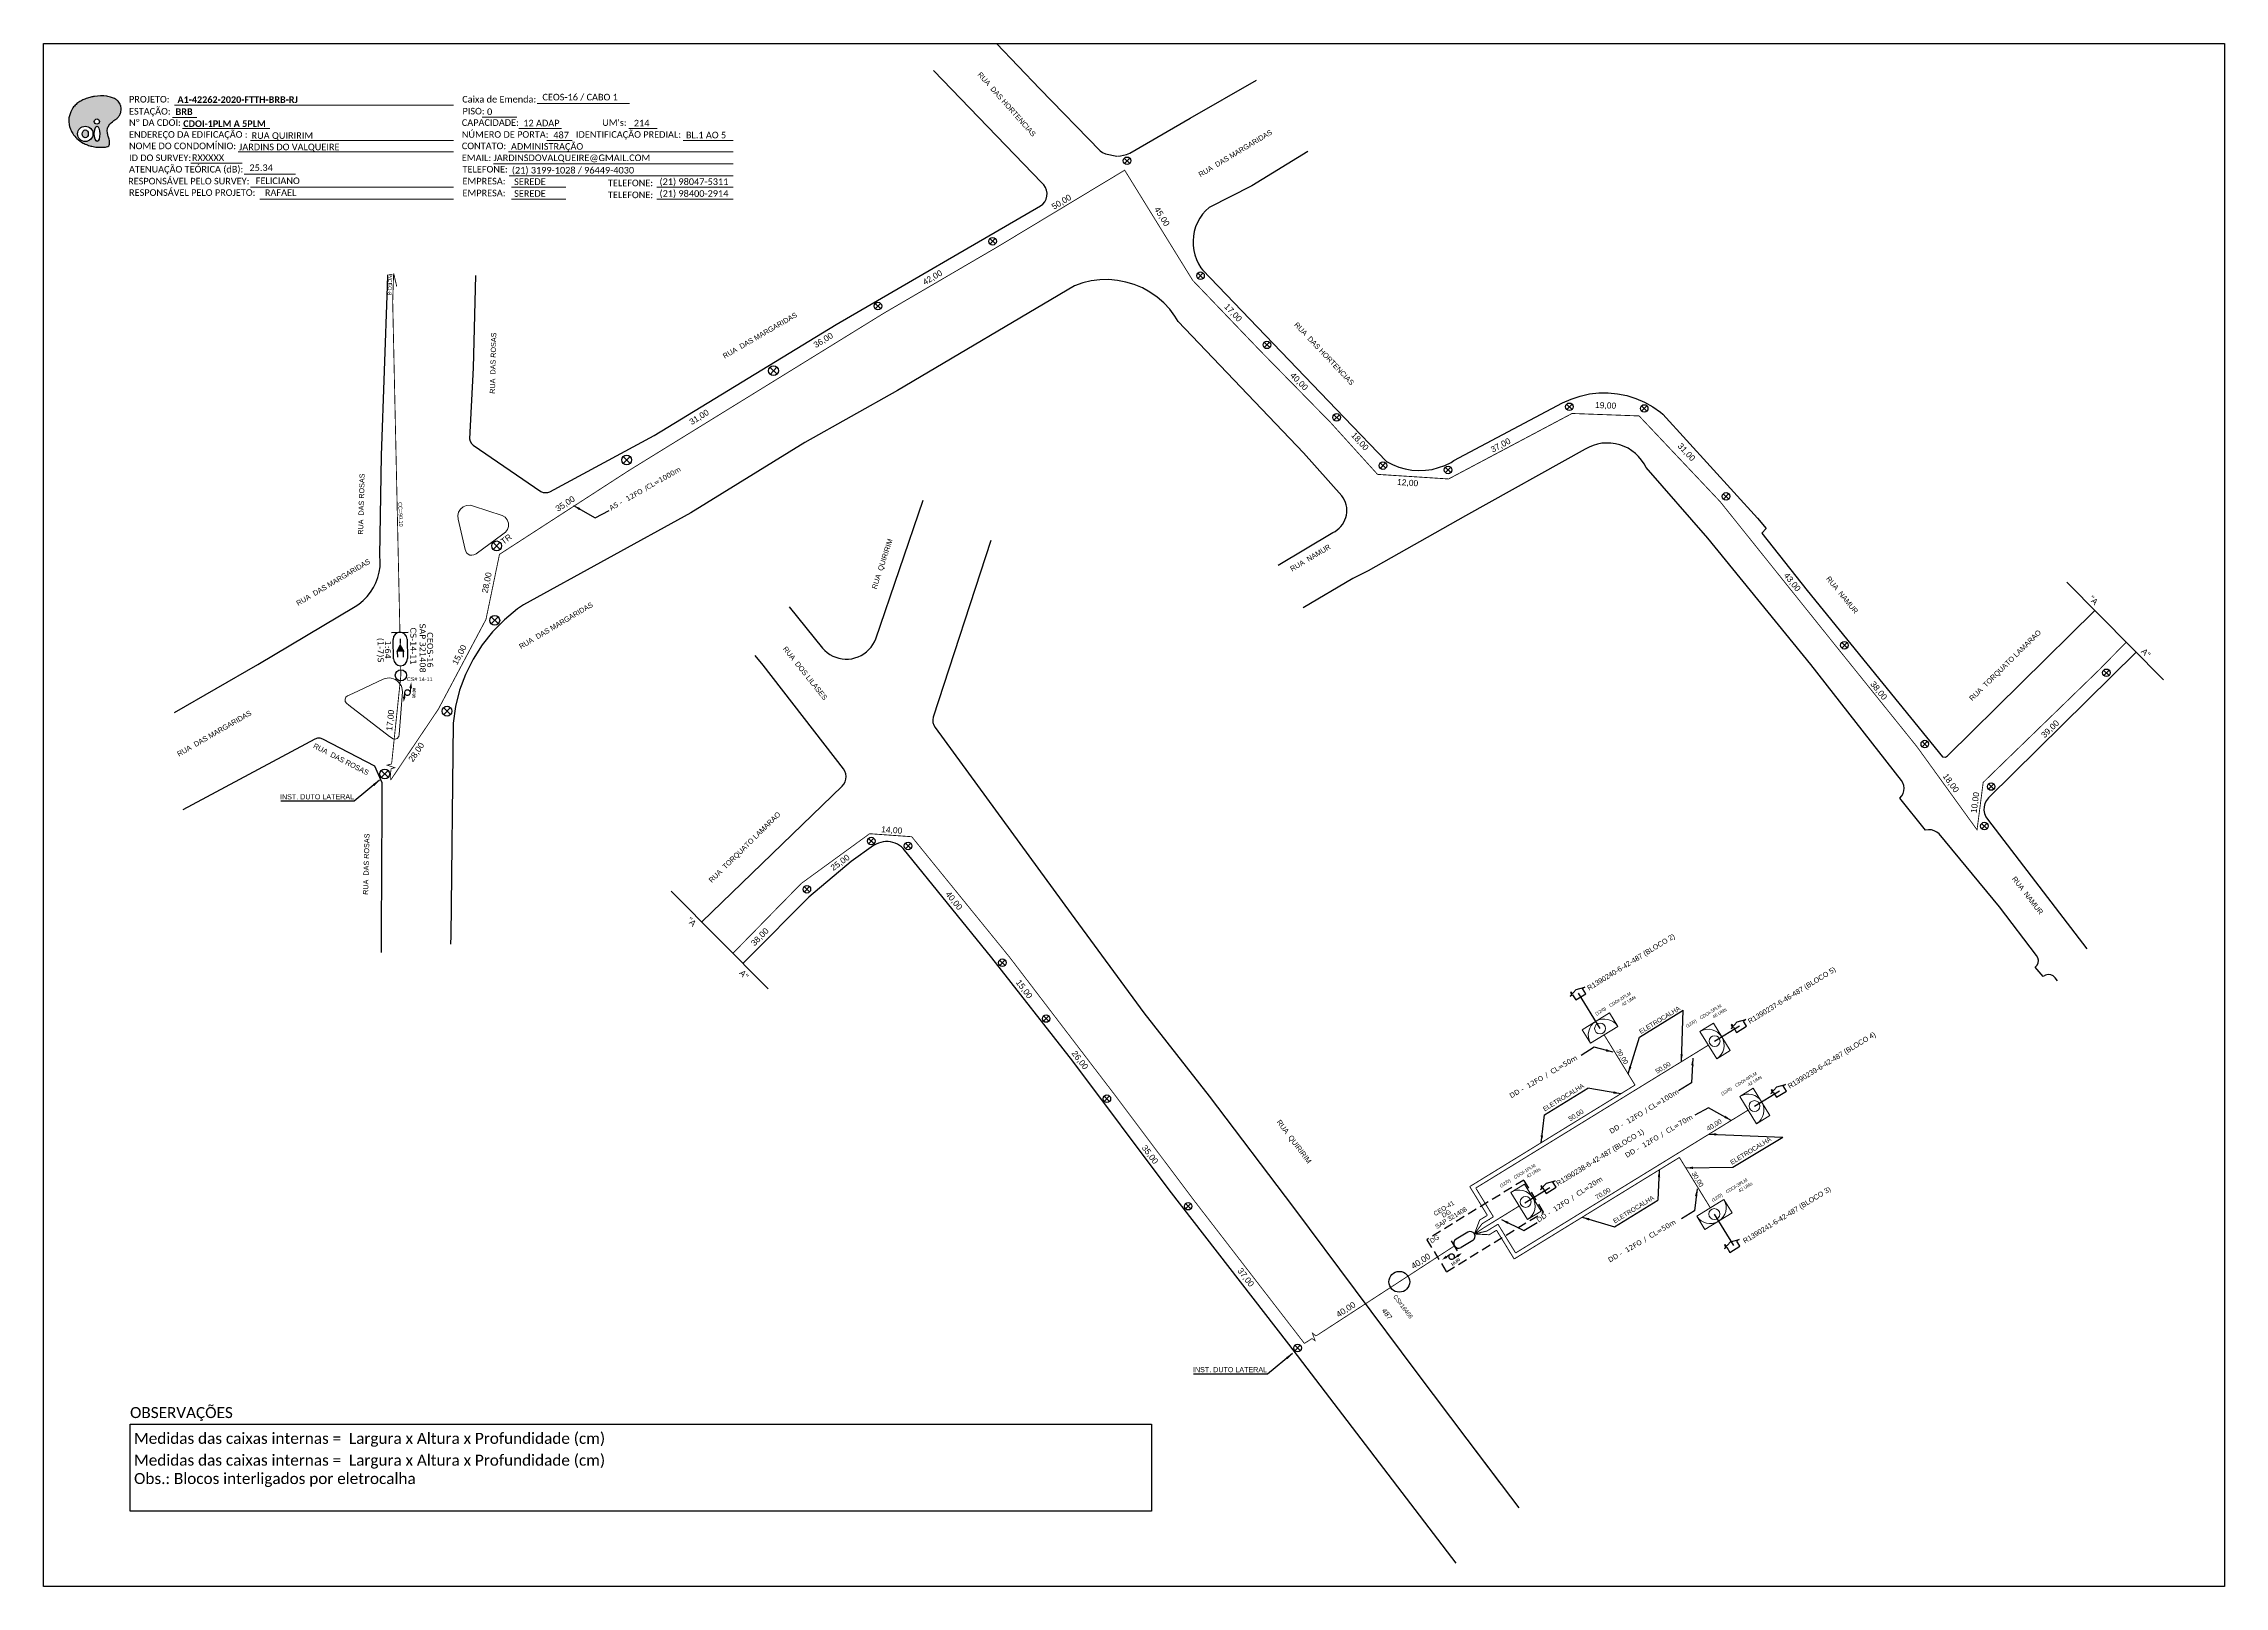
# Model space of a CAD drawing. Header units: inches. Extents: x 1064 to 5530, y 550 to 970.
# Drawn here: x 1064 to 1658, y 550 to 970 of the extents above; entities that cross this region are included whole.
import ezdxf
from ezdxf.enums import TextEntityAlignment as Align

# ---------------------------------------------------------------- set-up
doc = ezdxf.new("R2010")
doc.units = ezdxf.units.IN
doc.header["$MEASUREMENT"] = 0
doc.linetypes.add('HIDDENX2', pattern=[19.05, 12.7, -6.35])
for name, color, linetype in [('10.1-Caixas Subterrâneas', 5, 'Continuous'), ('20.4-CEOS', 1, 'Continuous'), ('ALINHAMENTO PREDIAL', 120, 'Continuous'), ('CANTEIRO', 98, 'Continuous'), ('label_cabos', 7, 'Continuous'), ('Legenda', 1, 'Continuous'), ('NOME LOGRADOURO', 252, 'Continuous'), ('surveys', 7, 'Continuous')]:
    doc.layers.add(name, color=color, linetype=linetype)
doc.layers.add("20.0-LEGENDA DOS CDO'S", color=1, linetype='Continuous', lineweight=0)
doc.layers.add('20.1-CDO_INTERIOR', color=1, linetype='Continuous', lineweight=0)
doc.layers.add('DROP DE CLIENTE', color=140, linetype='Continuous', plot=False)
doc.layers.add('EXTRA', color=50, linetype='Continuous', plot=False)
doc.styles.add('ARIAL', font='arial.ttf')
doc.styles.add('siredit', font='verdana.ttf')
doc.styles.add('style0', font='arialbd.ttf', dxfattribs={"height": 1.099002})
doc.styles.add('style1', font='arial.ttf', dxfattribs={"height": 0.129857})
doc.styles.add('WMF-Calibri0', font='calibri.ttf')
doc.styles.add('WMF-Calibri1', font='calibrib.ttf')
doc.linetypes.add('FENCELINE1', pattern='A,0.25,-0.1,[133,ltypeshp.shx,S=0.1,R=0,X=-0.1,Y=0],-0.1,1', length=1.45)
doc.dimstyles.new('CC', dxfattribs={"dimtxt": 1, "dimasz": 2, "dimexe": 0.18, "dimexo": 0.0625, "dimgap": 0.09, "dimtad": 0, "dimdec": 0, "dimrnd": 1, "dimzin": 0, "dimdsep": 46, "dimtxsty": 'siredit', "dimblk": 'NONE', "dimcen": 0, "dimse1": 1, "dimse2": 1, "dimsd1": 1, "dimsd2": 1, "dimclrt": 7, "dimadec": 0, "dimazin": 0, "dimtfac": 1, "dimtdec": 0, "dimtofl": 0, "dimtmove": 0, "dimatfit": 3, "dimfxl": 1, "dimtolj": 1, "dimtzin": 0, "dimarcsym": 0})

# ---------------------------------------------------------------- blocks, each defined once
blk = doc.blocks.new('poste_nao_definido_existente')
at = {"color": 47}
for points in [[(0.24, -0.24), (-0.24, 0.24)], [(0.24, 0.24), (-0.24, -0.24)]]:
    blk.add_lwpolyline(points, dxfattribs=at)
blk.add_circle((0, 0), 0.333, dxfattribs=at)
blk = doc.blocks.new('SURVEY_SURVEY')
for p, q in [((0, 0.0000152), (-0.0000151, 0.0000108)), ((-0.0000151, 0.0000108), (-0.0000104, 0.0000108)), ((-0.0000103, 0), (-0.0000103, 0.0000108)), ((0.0000103, 0), (-0.0000103, 0)), ((0, 0.0000152), (0.0000151, 0.0000108)), ((0.0000101, 0.0000159), (0.0000117, 0.0000159)), ((0.0000101, 0.0000123), (0.0000101, 0.0000159)), ((0.0000151, 0.0000108), (0.0000103, 0.0000108)), ((0.0000103, 0.0000108), (0.0000103, 0)), ((0.0000117, 0.0000159), (0.0000117, 0.0000119))]:
    blk.add_line(p, q)
blk = doc.blocks.new('CDOE_CT_POSTE')
at = {"layer": "20.0-LEGENDA DOS CDO'S", "color": 0, "style": 'ARIAL'}
for tag, p in [('CDO_N', (0.12, 5.25)), ('CORDOALHA', (0.12, 4.02)), ('SAP', (0.12, 2.96)), ('1:XX', (0.14, 1.23)), ('UMS', (0.14, 0.22))]:
    blk.add_attdef(tag, p, '', height=0.68, rotation=0.118, dxfattribs=at)
blk.add_attdef('FIBRAS_UTILIZADAS', text='', height=0.68, rotation=0.118, dxfattribs=at).set_placement((7.83, 5.26), align=Align.CENTER)
blk = doc.blocks.new('_None')
blk = doc.blocks.new('LEGENDA DOS CABOS')
at = {"layer": 'EXTRA', "style": 'siredit'}
for tag, p in [('ID', (4.6, 0.97)), ('XX', (9.03, 0.97))]:
    blk.add_attdef(tag, text='', height=0.48, rotation=359.69, dxfattribs=at).set_placement(p, align=Align.MIDDLE_CENTER)
at = {"layer": 'Legenda', "color": 7, "style": 'siredit'}
for tag, p in [('TIPO_CABO', (1.31, 0)), ('CABO', (4.69, -0.05)), ('/', (6.81, -0.05)), ('METROS', (10.03, -0.05))]:
    blk.add_attdef(tag, text='', height=0.8, rotation=359.69, dxfattribs=at).set_placement(p, align=Align.MIDDLE_CENTER)
blk = doc.blocks.new('OI')
h = blk.add_hatch(color=40)
edge = h.paths.add_edge_path()
edge.add_spline(control_points=[(4.35, -0.67), (3.92, -0.99), (3.26, -1.5), (2.81, -2.59), (2.9, -3.5), (3.06, -4.27), (3.31, -4.85), (3.37, -5.39), (3.4, -5.88), (3.2, -6.4), (2.54, -6.61), (1.65, -6.63), (0.55, -6.67), (-0.56, -6.42), (-1.61, -6.14), (-2.77, -5.61), (-3.92, -4.77), (-4.89, -3.7), (-5.34, -2.65), (-5.6, -1.94), (-5.85, -0.96), (-5.71, 0.47), (-5.1, 2.02), (-4.14, 3.02), (-3.3, 3.61), (-2.37, 4.16), (-1.36, 4.44), (-0.56, 4.7), (0.79, 4.85), (2.24, 4.97), (3.79, 4.57), (4.67, 4.21), (5.44, 3.65), (5.76, 2.99), (6.03, 2.21), (6.01, 1.46), (5.72, 0.64), (5.31, 0.08), (4.88, -0.38), (4.51, -0.55), (4.35, -0.67)], knot_values=[0, 0, 0, 0, 1.60434, 2.417191, 3.427595, 4.282808, 4.776746, 5.304182, 5.888771, 6.258406, 6.858137, 7.79129, 8.986195, 10.124242, 11.187857, 12.242908, 13.953784, 15.414161, 16.515391, 17.349188, 17.675853, 19.552021, 21.515531, 22.568638, 23.63245, 24.621084, 25.782718, 26.745347, 27.142653, 29.870543, 31.004649, 31.921532, 32.709589, 33.801391, 34.042471, 35.192333, 35.971461, 36.628871, 37.254359, 37.836911, 37.836911, 37.836911, 37.836911], degree=3, periodic=0)
h.paths.add_polyline_path([(1.13, -0.87, -1), (-0.04, -0.87, -1)], flags=16)
edge = h.paths.add_edge_path(flags=16)
edge.add_ellipse((0.56, -3.59), major_axis=(-0.02, 1.71), ratio=0.361305, start_angle=0, end_angle=360)
h.paths.add_polyline_path([(-0.36, -3.62, -1), (-3.8, -3.62, -1)], flags=16)
edge = h.paths.add_edge_path(flags=0)
edge.add_ellipse((-2.08, -3.62), major_axis=(0, 0.885), ratio=0.758294, start_angle=0, end_angle=360)
at = {"color": 40}
for centre, radius in [((-2.08, -3.62), 1.72), ((0.54, -0.87), 0.587)]:
    blk.add_circle(centre, radius, dxfattribs=at)
blk.add_ellipse((-2.08, -3.62), major_axis=(0, 0.885), ratio=0.758294, start_param=-3.141592653589792, end_param=3.141592653589792, dxfattribs=at)
blk.add_ellipse((0.56, -3.59), major_axis=(-0.02, 1.71), ratio=0.361305, dxfattribs=at)
at = {"color": 40, "start_tangent": (-0.800898, -0.598801), "end_tangent": (-0.800898, -0.598801)}
blk.add_spline([(4.35, -0.67), (3.2, -1.78), (2.9, -2.54), (2.92, -3.55), (3.12, -4.38), (3.28, -4.85), (3.37, -5.37), (3.35, -5.95), (3.2, -6.29), (2.66, -6.55), (1.73, -6.63), (0.54, -6.62), (-0.58, -6.41), (-1.6, -6.11), (-2.56, -5.67), (-3.95, -4.67), (-4.89, -3.56), (-5.37, -2.56), (-5.64, -1.78), (-5.72, -1.46), (-5.63, 0.42), (-4.84, 2.22), (-4.13, 2.99), (-3.27, 3.62), (-2.4, 4.09), (-1.3, 4.47), (-0.37, 4.72), (0.02, 4.77), (2.75, 4.8), (3.85, 4.53), (4.69, 4.16), (5.31, 3.68), (5.85, 2.73), (5.93, 2.5), (5.94, 1.35), (5.67, 0.62), (5.29, 0.08), (4.84, -0.36), (4.35, -0.67)], degree=3, dxfattribs=at)

msp = doc.modelspace()

# ---------------------------------------------------------------- hatches: boundary and pattern name
at = {"linetype": 'Continuous', "lineweight": 0}
for points in [[(1163.88, 795.06), (1164.24, 795.04), (1164.59, 795.01), (1164.37, 796.46)], [(1163.88, 795.04), (1164.23, 795.01), (1164.59, 794.99), (1164.36, 796.44)], [(1162.11, 792.62), (1162.34, 791.17), (1162.84, 792.55), (1162.49, 792.58)], [(1162.11, 792.59), (1162.33, 791.14), (1162.84, 792.53), (1162.48, 792.56)], [(1162.64, 792.54), (1162.75, 793.7), (1162.41, 793.71), (1162.32, 792.57)], [(1162.65, 792.56), (1162.75, 793.72), (1162.42, 793.73), (1162.33, 792.6)], [(1164.23, 793.88), (1164.26, 793.57), (1164.18, 793.31), (1164.03, 793.06), (1163.82, 792.88), (1163.55, 792.76), (1163.26, 792.75), (1162.98, 792.81), (1162.74, 792.96), (1162.55, 793.17), (1162.44, 793.44), (1162.41, 793.71), (1162.49, 794.01), (1162.62, 794.26), (1162.86, 794.46), (1163.11, 794.55), (1163.4, 794.6), (1163.7, 794.53), (1163.94, 794.37), (1164.13, 794.14), (1163.92, 793.79), (1163.84, 793.98), (1163.72, 794.11), (1163.56, 794.21), (1163.39, 794.26), (1163.2, 794.24), (1163.02, 794.18), (1162.88, 794.04), (1162.78, 793.88), (1162.75, 793.7), (1162.75, 793.53), (1162.84, 793.35), (1162.95, 793.2), (1163.12, 793.12), (1163.29, 793.07), (1163.48, 793.1), (1163.64, 793.17), (1163.79, 793.27), (1163.89, 793.43), (1163.92, 793.62)], [(1164.23, 793.9), (1164.27, 793.59), (1164.19, 793.33), (1164.03, 793.09), (1163.83, 792.9), (1163.56, 792.79), (1163.26, 792.77), (1162.99, 792.83), (1162.74, 792.99), (1162.56, 793.19), (1162.45, 793.46), (1162.42, 793.73), (1162.49, 794.03), (1162.63, 794.29), (1162.86, 794.48), (1163.12, 794.57), (1163.41, 794.62), (1163.7, 794.55), (1163.95, 794.39), (1164.14, 794.16), (1163.92, 793.81), (1163.84, 794), (1163.73, 794.13), (1163.56, 794.24), (1163.39, 794.29), (1163.21, 794.26), (1163.03, 794.2), (1162.88, 794.07), (1162.78, 793.9), (1162.75, 793.72), (1162.76, 793.55), (1162.85, 793.38), (1162.95, 793.23), (1163.13, 793.14), (1163.3, 793.09), (1163.48, 793.12), (1163.64, 793.19), (1163.79, 793.29), (1163.9, 793.46), (1163.92, 793.64)], [(1164.08, 795.05), (1163.92, 793.64), (1164.27, 793.59), (1164.4, 795.02)], [(1164.07, 795.03), (1163.92, 793.62), (1164.26, 793.57), (1164.39, 795)], [(1446.14, 640.37), (1445.17, 639.27), (1446.56, 639.77), (1446.35, 640.06)], [(1446.16, 640.39), (1445.19, 639.29), (1446.58, 639.78), (1446.37, 640.07)], [(1446.44, 639.93), (1447.4, 640.59), (1447.19, 640.85), (1446.26, 640.2)], [(1446.46, 639.94), (1447.42, 640.6), (1447.22, 640.86), (1446.28, 640.21)], [(1448.48, 639.56), (1448.27, 639.34), (1448.01, 639.24), (1447.73, 639.2), (1447.46, 639.24), (1447.2, 639.37), (1447, 639.59), (1446.87, 639.84), (1446.83, 640.12), (1446.87, 640.4), (1447, 640.66), (1447.19, 640.85), (1447.47, 640.99), (1447.75, 641.05), (1448.05, 640.99), (1448.29, 640.85), (1448.51, 640.66), (1448.64, 640.39), (1448.68, 640.1), (1448.62, 639.8), (1448.21, 639.75), (1448.31, 639.93), (1448.34, 640.1), (1448.31, 640.3), (1448.24, 640.46), (1448.11, 640.58), (1447.95, 640.68), (1447.75, 640.71), (1447.56, 640.68), (1447.4, 640.59), (1447.27, 640.47), (1447.2, 640.29), (1447.15, 640.12), (1447.19, 639.93), (1447.26, 639.77), (1447.4, 639.64), (1447.56, 639.56), (1447.74, 639.52), (1447.93, 639.54), (1448.08, 639.63)], [(1448.5, 639.58), (1448.29, 639.35), (1448.04, 639.25), (1447.75, 639.21), (1447.48, 639.25), (1447.22, 639.38), (1447.02, 639.6), (1446.89, 639.85), (1446.85, 640.14), (1446.89, 640.41), (1447.02, 640.67), (1447.22, 640.86), (1447.49, 641), (1447.77, 641.06), (1448.07, 641), (1448.31, 640.86), (1448.53, 640.67), (1448.66, 640.4), (1448.7, 640.11), (1448.64, 639.81), (1448.24, 639.76), (1448.33, 639.94), (1448.36, 640.12), (1448.33, 640.31), (1448.26, 640.47), (1448.13, 640.6), (1447.97, 640.7), (1447.77, 640.72), (1447.58, 640.69), (1447.42, 640.6), (1447.29, 640.49), (1447.22, 640.31), (1447.17, 640.13), (1447.22, 639.94), (1447.28, 639.78), (1447.42, 639.65), (1447.58, 639.58), (1447.76, 639.53), (1447.95, 639.55), (1448.1, 639.64)], [(1449.27, 640.42), (1448.08, 639.63), (1448.27, 639.34), (1449.45, 640.15)], [(1449.29, 640.43), (1448.1, 639.64), (1448.29, 639.35), (1449.47, 640.16)], [(1449.15, 640.58), (1449.36, 640.29), (1449.57, 640), (1450.54, 641.1)], [(1449.17, 640.59), (1449.38, 640.3), (1449.59, 640.01), (1450.56, 641.11)]]:
    msp.add_hatch(color=1, dxfattribs=at).paths.add_polyline_path(points)

# ---------------------------------------------------------------- linework, layer by layer
at = {"color": 5, "linetype": 'HIDDENX2', "ltscale": 0.2}
for p, q in [((1467.44, 660.98), (1440.99, 644.74)), ((1472.81, 652.23), (1467.44, 660.98)), ((1446.36, 635.99), (1472.81, 652.23)), ((1440.99, 644.74), (1446.36, 635.99))]:
    msp.add_line(p, q, dxfattribs=at)
at = {"color": 1, "linetype": 'FENCELINE1', "ltscale": 4}
for p, q in [((1449.34, 641.67), (1447.7, 644.41)), ((1452.17, 646.76), (1448.98, 644.85)), ((1452.17, 646.76), (1448.98, 644.85)), ((1453.53, 644.49), (1450.34, 642.58))]:
    msp.add_line(p, q, dxfattribs=at)
msp.add_lwpolyline([(1064.25, 970.36), (1658.25, 970.36), (1658.25, 550.36), (1064.25, 550.36)], close=True)
at = {"color": 7, "lineweight": 0}
for points in [[(1099.91, 953.57), (1175.89, 953.57)], [(1198.72, 954.06), (1223.86, 954.06)], [(1099.4, 950.29), (1105.95, 950.29)], [(1102.06, 947.22), (1125.87, 947.22)], [(1183.68, 950.33), (1193.17, 950.33)], [(1193.73, 947.22), (1205.35, 947.22)], [(1223.67, 947.22), (1231.34, 947.22)], [(1117.22, 940.87), (1175.89, 940.87)], [(1120.63, 943.98), (1175.89, 943.98)], [(1190.85, 940.87), (1252.07, 940.87)], [(1201.32, 943.98), (1208.26, 943.98)], [(1238.49, 943.98), (1252.05, 943.98)], [(1104.38, 937.81), (1118.32, 937.81)], [(1118.91, 934.84), (1132.86, 934.84)], [(1186.81, 937.63), (1252.07, 937.63)], [(1191.09, 934.4), (1252.07, 934.4)], [(1120.63, 931.29), (1175.89, 931.29)], [(1123.12, 928.05), (1175.89, 928.05)], [(1191.7, 931.29), (1206.5, 931.29)], [(1191.7, 928.05), (1206.5, 928.05)], [(1231.3, 931.29), (1252.07, 931.29)], [(1231.3, 928.05), (1252.07, 928.05)]]:
    msp.add_lwpolyline(points, dxfattribs=at)
at = {"color": 1, "linetype": 'FENCELINE1', "ltscale": 5, "const_width": 0.234}
for points in [[(1631.51, 807.41), (1624.17, 799.91), (1592.55, 769.23), (1590.88, 756.31), (1574.54, 778.91), (1552.72, 806), (1520.93, 845.63), (1498.83, 869), (1480.57, 869.67), (1446.93, 851.84), (1427.58, 853.09), (1414.73, 867.27), (1395.49, 886.88), (1377.23, 905.92), (1358.71, 935.9), (1323.7, 914.81), (1293.05, 896.93), (1264.37, 879.23), (1223.67, 854.14), (1188.42, 831.32), (1184.74, 813.61), (1171.78, 789.19), (1158.78, 769.86)], [(1158.79, 771.97), (1158.78, 769.86)], [(1407.67, 616.49), (1377.65, 655.36), (1355.7, 684.57), (1339.23, 706.11), (1327.41, 721.58), (1300.71, 754.44), (1289.24, 755.26), (1270.61, 741.71), (1252, 722.7)], [(1411.62, 619.04), (1448.52, 643.04)], [(1407.67, 616.49), (1408.92, 617.3)]]:
    msp.add_lwpolyline(points, dxfattribs=at)
at = {"const_width": 0.234}
for points in [[(1161.3, 810.11), (1159.33, 900.2), (1159.59, 907.84)], [(1159.59, 907.84), (1160.44, 904.23)]]:
    msp.add_lwpolyline(points, dxfattribs=at)
for points in [[(1615.35, 823.71), (1641.71, 797.12)], [(1235.21, 739.64), (1261.57, 713.05)], [(1473.04, 678.76), (1484.86, 686.01)], [(1524.39, 664.44), (1537.95, 672.63)], [(1492.13, 648.26), (1503.95, 655.51)]]:
    msp.add_lwpolyline(points)
at = {"color": 1, "linetype": 'FENCELINE1', "ltscale": 5, "const_width": 0.234}
msp.add_lwpolyline([(1161.5, 800.98), (1161.55, 798.53, -0.031553), (1161.54, 798.24), (1159.13, 775.17)], format="xyb", dxfattribs=at)
at = {"color": 1, "linetype": 'Continuous', "lineweight": 0}
for points in [[(1164, 795.07), (1164.45, 795.01)], [(1164, 795.05), (1164.45, 794.99)], [(1449.24, 640.49), (1449.48, 640.11)], [(1449.26, 640.5), (1449.5, 640.12)]]:
    msp.add_lwpolyline(points, dxfattribs=at)
at = {"color": 5, "linetype": 'FENCELINE1', "ltscale": 5, "const_width": 0.211}
for points in [[(1158.9, 772.94), (1159.88, 773.23), (1157.81, 773.94), (1159.03, 774.23)], [(1158.9, 772.94), (1158.79, 771.97)], [(1159.03, 774.23), (1159.13, 775.17)], [(1409.74, 617.83), (1408.92, 617.3)], [(1409.74, 617.83), (1410.57, 617.24), (1409.84, 619.3), (1410.83, 618.53)], [(1410.83, 618.53), (1411.62, 619.04)]]:
    msp.add_lwpolyline(points, dxfattribs=at)
at = {"color": 1, "ltscale": 4, "const_width": 0.257}
for points in [[(1489.3, 700.51), (1497.71, 686.83)], [(1498.62, 685.99), (1517.68, 697.69)], [(1452.7, 659.19), (1497.71, 686.83)], [(1454.34, 658.8), (1498.62, 685.99)], [(1509.47, 668.31), (1528.54, 680.02)], [(1464.8, 639.48), (1509.81, 667.12)], [(1465.19, 641.12), (1509.47, 668.31)], [(1509.81, 667.12), (1518.22, 653.43)], [(1452.7, 659.19), (1457.5, 651.37)], [(1454.34, 658.8), (1459.14, 650.98)], [(1456.7, 648.08), (1466.19, 653.92)], [(1455.39, 650.07), (1453.98, 646.3)], [(1456.05, 649.07), (1453.98, 646.3)], [(1456.7, 648.08), (1453.98, 646.3)], [(1455.39, 650.07), (1457.5, 651.37)], [(1456.05, 649.07), (1459.14, 650.97)], [(1457.35, 647.08), (1460.39, 648.94)], [(1460.39, 648.95), (1465.19, 641.12)], [(1453.98, 646.3), (1457.35, 647.08)], [(1458.01, 646.08), (1453.98, 646.3)], [(1458.01, 646.08), (1460, 647.31)], [(1459.99, 647.31), (1464.8, 639.48)]]:
    msp.add_lwpolyline(points, dxfattribs=at)
at = {"color": 5}
for points in [[(1458.12, 650.35), (1458.13, 650.34)], [(1458.75, 649.34), (1458.75, 649.34)]]:
    msp.add_lwpolyline(points, dxfattribs=at)
at = {"color": 0}
msp.add_lwpolyline([(1087.81, 594.55), (1366.06, 594.55), (1366.06, 570.85), (1087.81, 570.85)], close=True, dxfattribs=at)
at = {"color": 6}
msp.add_circle((1161.56, 798.38), 1.52, dxfattribs=at)
at = {"color": 1, "linetype": 'FENCELINE1', "ltscale": 4}
for centre, start, end in [((1449.65, 643.72), 120.85745, 300.85745), ((1452.85, 645.62), 300.85745, 120.85745)]:
    msp.add_arc(centre, 1.32, start, end, dxfattribs=at)
at = {"layer": '10.1-Caixas Subterrâneas'}
msp.add_circle((1433.51, 633.28), 2.83, dxfattribs=at)
at = {"layer": '20.1-CDO_INTERIOR', "color": 1}
for points in [[(1485.6, 698.24), (1483.35, 701.91), (1490.76, 706.46), (1493.01, 702.79)], [(1515.41, 701.4), (1519.08, 703.65), (1523.63, 696.24), (1519.96, 693.99)], [(1526.26, 683.72), (1529.93, 685.97), (1534.48, 678.56), (1530.81, 676.31)], [(1463.92, 657.62), (1467.59, 659.88), (1472.14, 652.47), (1468.47, 650.21)], [(1521.92, 655.71), (1524.17, 652.04), (1516.76, 647.49), (1514.51, 651.16)]]:
    msp.add_lwpolyline(points, close=True, dxfattribs=at)
for centre in [(1488.2, 702.23), (1519.4, 698.79), (1530.26, 681.12), (1467.91, 655.02), (1519.32, 651.71)]:
    msp.add_circle(centre, 1.48, dxfattribs=at)
for centre, start, end in [((1489.32, 700.47), 32.31525, 210.64033), ((1517.64, 697.67), 302.31525, 120.64033), ((1528.5, 680), 302.31525, 120.64033), ((1466.15, 653.9), 302.31525, 120.64033), ((1518.2, 653.47), 212.31525, 30.64033)]:
    msp.add_arc(centre, 4.35, start, end, dxfattribs=at)
at = {"layer": '20.4-CEOS', "color": 5}
for p, q in [((1159.56, 802.84), (1159.44, 808.17)), ((1163.24, 808.25), (1163.36, 802.92))]:
    msp.add_line(p, q, dxfattribs=at)
for points in [[(1159.01, 810.06), (1163.59, 810.16)], [(1161.34, 808.35), (1161.37, 807.02)], [(1160.59, 804.9), (1160.62, 803.28)], [(1162.17, 804.93), (1162.2, 803.31)]]:
    msp.add_lwpolyline(points, dxfattribs=at)
msp.add_lwpolyline([(1161.37, 807.02, 0, 2.35, 0), (1161.42, 804.82, 2.35, 2.35, 0)], format="xyseb", dxfattribs=at)
for centre, start, end in [((1161.34, 808.21), 1.2547, 181.2547), ((1161.46, 802.88), 181.2547, 1.2547)]:
    msp.add_arc(centre, 1.9, start, end, dxfattribs=at)
at = {"layer": 'ALINHAMENTO PREDIAL'}
for points in [[(1323.83, 970.36), (1335.62, 958.01), (1352, 941.18), (1352.71, 940.74), (1353.47, 940.37), (1356.54, 939.75)], [(1201.55, 848.13), (1202.1, 848.35), (1230.54, 863.66), (1280.12, 893.92), (1335.78, 926.17), (1336.41, 926.68), (1336.93, 927.32), (1337.3, 928.04), (1337.52, 928.84), (1337.57, 929.64), (1337.44, 930.45), (1337.15, 931.22), (1336.7, 931.9), (1336.13, 932.49), (1306.66, 963.05)], [(1356.75, 939.74), (1357.58, 939.8), (1358.41, 939.95), (1359.21, 940.19), (1360.14, 940.57), (1376.59, 950.08), (1394.64, 960.42)], [(1408.64, 940.95), (1393.38, 931.67), (1381.69, 925.77), (1380.74, 924.88), (1379.9, 923.9), (1379.16, 922.82), (1378.54, 921.69), (1378.04, 920.48), (1377.67, 919.24), (1377.43, 917.97), (1377.33, 916.67), (1377.35, 915.37), (1377.51, 914.08), (1377.82, 912.82), (1378.25, 911.6), (1378.8, 910.42), (1379.48, 909.32), (1379.9, 908.74), (1418.46, 868.61), (1430.01, 856.61), (1431.64, 855.76), (1433.35, 855.07), (1435.12, 854.57), (1436.94, 854.25), (1438.77, 854.13), (1440.61, 854.2), (1442.43, 854.46), (1444.22, 854.92), (1445.95, 855.55), (1447.6, 856.36), (1448.39, 856.84), (1477.99, 872.53), (1480.33, 873.6), (1482.77, 874.42), (1485.28, 874.98), (1487.83, 875.27), (1490.41, 875.3), (1492.97, 875.06), (1495.48, 874.55), (1497.94, 873.78), (1500.31, 872.76), (1502.54, 871.5), (1504.65, 870.01), (1505.25, 869.51), (1531.08, 841.19), (1533.45, 838.31), (1532.27, 837.12), (1544.58, 821.52), (1581.46, 776.22), (1582.29, 776.13)], [(1099.86, 788.23), (1122.61, 801.35), (1149.11, 817.09), (1150.14, 817.79), (1151.29, 818.74), (1152.35, 819.82), (1153.28, 820.99), (1154.09, 822.25), (1154.76, 823.6), (1155.28, 825), (1155.66, 826.45), (1155.88, 827.94), (1155.95, 829.43), (1155.86, 830.93), (1156.28, 858.22), (1157.88, 904.36), (1157.99, 907.42)], [(1181.92, 907.24), (1181.23, 882.07), (1180.28, 862.8), (1180.43, 862.09), (1180.79, 861.46), (1181.29, 861), (1199.67, 848.47), (1200.33, 848.17), (1201.55, 848.13)], [(1400.55, 828.39), (1415.45, 837.25), (1416.05, 837.58), (1416.63, 837.97), (1417.15, 838.42), (1417.63, 838.92), (1418.05, 839.47), (1418.43, 840.06), (1418.72, 840.69), (1418.96, 841.33), (1419.12, 842.01), (1419.21, 842.7), (1419.24, 843.39), (1419.18, 844.08), (1419.06, 844.76), (1418.86, 845.43), (1418.6, 846.07), (1418.26, 846.68), (1417.88, 847.25), (1407.4, 858.94), (1373.28, 894.74), (1372.4, 896.14), (1370.97, 898.03), (1369.35, 899.77), (1367.55, 901.33), (1365.6, 902.69), (1363.52, 903.83), (1361.33, 904.76), (1359.05, 905.45), (1356.72, 905.89), (1354.35, 906.1), (1351.97, 906.06), (1349.62, 905.76), (1347.3, 905.23), (1345.06, 904.44), (1296.82, 875.94), (1271.56, 861.74), (1240.52, 842.64)], [(1612.17, 716.06), (1612.17, 716.06), (1611.62, 716.54), (1610.95, 716.83), (1610.23, 716.9), (1609.5, 716.75), (1608.87, 716.38), (1606.71, 718.9), (1607.17, 719.4), (1607.49, 720.06), (1607.58, 720.79), (1607.45, 721.5), (1607.1, 722.14), (1597.01, 735.31), (1580.53, 755.19), (1579.91, 755.7), (1579.2, 756.08), (1578.43, 756.3), (1577.62, 756.34), (1576.82, 756.24), (1569.84, 764.97), (1570.4, 765.61), (1570.75, 766.25), (1570.95, 766.96), (1571, 767.69), (1570.9, 768.42), (1570.65, 769.11), (1570.26, 769.73), (1545.58, 801.32), (1517.53, 835.75), (1500.77, 854.92), (1500.19, 855.99), (1499.5, 857), (1498.71, 857.94), (1497.82, 858.79), (1496.87, 859.54), (1495.82, 860.18), (1494.72, 860.72), (1493.57, 861.13), (1492.37, 861.42), (1491.17, 861.6), (1489.94, 861.63), (1488.72, 861.55), (1487.52, 861.33), (1486.34, 860.99), (1485.2, 860.52), (1484.12, 859.95), (1451.54, 841.8), (1425.05, 826.86), (1420.84, 824.71), (1407.34, 816.76)], [(1612.82, 715.2), (1612.17, 716.06), (1611.62, 716.54), (1610.95, 716.83), (1610.23, 716.9), (1609.5, 716.75), (1608.87, 716.38), (1606.71, 718.9), (1607.17, 719.4), (1607.49, 720.06), (1607.58, 720.79), (1607.45, 721.5), (1607.1, 722.14), (1597.01, 735.31), (1580.53, 755.19), (1579.91, 755.7), (1579.2, 756.08), (1578.43, 756.3), (1577.62, 756.34), (1576.82, 756.24), (1569.84, 764.97), (1570.4, 765.61), (1570.75, 766.25), (1570.95, 766.96), (1571, 767.69), (1570.9, 768.42), (1570.65, 769.11), (1570.26, 769.73), (1545.58, 801.32), (1517.53, 835.75), (1500.77, 854.92), (1500.19, 855.99), (1499.5, 857), (1498.71, 857.94), (1497.82, 858.79), (1496.87, 859.54), (1495.82, 860.18), (1494.72, 860.72), (1493.57, 861.13), (1492.37, 861.42), (1491.17, 861.6), (1489.94, 861.63), (1488.72, 861.55), (1487.52, 861.33), (1486.34, 860.99), (1485.2, 860.52), (1484.12, 859.95), (1451.54, 841.8), (1425.05, 826.86), (1420.84, 824.71), (1407.34, 816.76)], [(1282.61, 802.78), (1283.5, 802.79), (1284.39, 802.9), (1285.25, 803.1), (1286.09, 803.39), (1286.9, 803.76), (1287.66, 804.22), (1288.38, 804.76), (1289.03, 805.37), (1289.62, 806.03), (1290.12, 806.77), (1290.55, 807.54), (1290.9, 808.36), (1303.84, 846.06)], [(1240.52, 842.64), (1194.94, 817.61), (1193.3, 816.45), (1189.75, 813.52), (1186.53, 810.23), (1183.68, 806.64), (1181.22, 802.76), (1179.18, 798.64), (1177.57, 794.33), (1176.43, 789.89), (1175.76, 785.34), (1175.16, 727.48), (1175.1, 725.2)], [(1322.26, 835.1), (1306.51, 786.96), (1306.43, 786.22), (1306.5, 785.5), (1306.73, 784.8), (1307.11, 784.15), (1344.1, 733.42), (1363.9, 706.46), (1381.76, 683.85), (1404.66, 653.51), (1438.29, 608.47), (1451.91, 590.41), (1460.91, 578.5)], [(1322.26, 835.1), (1306.51, 786.96), (1306.43, 786.22), (1306.5, 785.5), (1306.73, 784.8), (1307.11, 784.15), (1344.1, 733.42), (1363.9, 706.46), (1381.76, 683.85), (1404.66, 653.51), (1438.29, 608.47), (1451.91, 590.41), (1466.03, 571.73)], [(1267.34, 817.06), (1276.39, 805.81), (1277, 805.17), (1277.68, 804.58), (1278.41, 804.07), (1279.18, 803.63), (1280, 803.28), (1280.85, 803.03), (1281.73, 802.86), (1282.61, 802.78)], [(1582.29, 776.13), (1582.81, 776.42), (1622.97, 816.02)], [(1243.5, 731.27), (1281.76, 768.22), (1282.23, 768.77), (1282.58, 769.41), (1282.78, 770.12), (1282.84, 770.85), (1282.74, 771.58), (1282.49, 772.27), (1282.1, 772.9), (1260.21, 801.12), (1258.07, 803.76)], [(1634.2, 804.7), (1594, 765), (1593.43, 764.28), (1593.02, 763.45), (1592.79, 762.56), (1592.76, 761.63), (1592.91, 760.72), (1593.26, 759.87), (1593.69, 759.19), (1620.75, 723.96)], [(1156.28, 722.89), (1156.3, 735.19), (1156.33, 739), (1156.49, 769.12), (1154.51, 773.61), (1140.31, 781.01), (1139.61, 781.24), (1138.88, 781.25), (1138.12, 781), (1102.18, 761.72)], [(1448.97, 556.65), (1403.42, 616.27), (1370.83, 658.32), (1344.61, 693.35), (1322.5, 721.51), (1298.4, 751.19), (1297.91, 751.65), (1297.38, 752.05), (1296.81, 752.39), (1296.2, 752.67), (1295.57, 752.88), (1294.92, 753.02), (1294.26, 753.1), (1293.59, 753.11), (1292.93, 753.04), (1292.28, 752.91), (1291.64, 752.71), (1291.03, 752.46), (1290.27, 752.01), (1284.19, 747.66), (1272.7, 738.01), (1256.4, 721.62), (1254.72, 719.96)]]:
    msp.add_lwpolyline(points, dxfattribs=at)
at = {"layer": 'CANTEIRO', "lineweight": 20}
for points in [[(1179.06, 832.63), (1179.46, 831.75), (1179.85, 831.36), (1180.36, 831.13), (1180.92, 831.06), (1181.46, 831.17), (1182.03, 831.47), (1189.31, 836.8), (1190.06, 837.32), (1190.61, 838.06), (1190.89, 838.92), (1190.86, 839.84), (1190.55, 840.69), (1189.97, 841.4), (1189.19, 841.87), (1181.32, 844.41), (1180.39, 844.67), (1179.42, 844.62), (1178.52, 844.27), (1177.78, 843.66), (1177.27, 842.84), (1177.05, 841.91), (1177.13, 840.94), (1179.06, 832.63)], [(1161.06, 782.29), (1161.96, 793.91), (1161.93, 794.5), (1161.81, 795.06), (1161.6, 795.59), (1161.31, 796.09), (1160.95, 796.53), (1160.51, 796.92), (1160.03, 797.22), (1159.51, 797.46), (1158.96, 797.61), (1158.38, 797.67), (1157.81, 797.65), (1157.25, 797.53), (1156.71, 797.33), (1148.45, 793.4), (1147.04, 792.77), (1146.6, 792.44), (1146.36, 791.88), (1146.42, 791.28), (1146.78, 790.79), (1147.4, 790.29), (1158.47, 781.74), (1159.43, 781.05), (1160.02, 780.97), (1160.58, 781.21), (1160.96, 781.69), (1161.06, 782.29)]]:
    msp.add_lwpolyline(points, dxfattribs=at)
at = {"layer": 'DROP DE CLIENTE'}
for points in [[(1488.2, 702.23), (1482.29, 711.86)], [(1519.4, 698.79), (1526.21, 702.97)], [(1530.26, 681.12), (1537.06, 685.3)], [(1467.7, 654.8), (1474.51, 658.98)], [(1519.32, 651.71), (1524.51, 643.11)]]:
    msp.add_lwpolyline(points, dxfattribs=at)
at = {"layer": 'label_cabos'}
msp.add_line((1498.97, 699.88), (1510.86, 707.21), dxfattribs=at)

# ---------------------------------------------------------------- block references
at = {"color": 7, "xscale": 1.213923925163967, "yscale": 1.213923925163954, "zscale": 1.213923925163967, "rotation": 0.1532896023949059}
msp.add_blockref('OI', (1078.11, 950.19), dxfattribs=at)
at = {"color": 5, "rotation": 0.9999999954432702}
for p, xscale, yscale, zscale in [((1359.36, 938.46), 3.088800000096773, 3.088800000261516, 3.0888), ((1322.75, 916.55), 3.088800000096773, 3.088800000261516, 3.0888), ((1379.37, 907.17), 3.088800000096773, 3.088800000261516, 3.0888), ((1291.5, 898.9), 3.088800000096773, 3.088800000261516, 3.0888), ((1397.46, 888.35), 3.088800000096773, 3.088800000261516, 3.0888), ((1263.05, 881.3), 4.015440000125806, 4.015440000339971, 4.015440000000001), ((1416.45, 868.59), 3.088800000096773, 3.088800000261516, 3.0888), ((1479.85, 871.49), 3.088800000096773, 3.088800000261516, 3.0888), ((1500.22, 871.03), 3.088800000096773, 3.088800000261516, 3.0888), ((1223.05, 857.01), 4.015440000125806, 4.015440000339971, 4.015440000000001), ((1429.07, 855.47), 3.088800000096773, 3.088800000261516, 3.0888), ((1446.78, 854.31), 3.088800000096773, 3.088800000261516, 3.0888), ((1522.52, 847.1), 3.088800000096773, 3.088800000261516, 3.0888), ((1187.66, 833.62), 4.015440000125806, 4.015440000339971, 4.015440000000001), ((1187.14, 813.35), 4.015440000125806, 4.015440000339971, 4.015440000000001), ((1554.76, 806.57), 3.088800000096773, 3.088800000261516, 3.0888), ((1626.11, 799.07), 3.088800000096773, 3.088800000261516, 3.0888), ((1174.14, 788.63), 4.015440000125806, 4.015440000339971, 4.015440000000001), ((1576.65, 779.67), 3.088800000096773, 3.088800000261516, 3.0888), ((1157.17, 771.53), 4.015440000125806, 4.015440000339971, 4.015440000000001), ((1594.73, 768.1), 3.088800000096773, 3.088800000261516, 3.0888), ((1592.89, 757.35), 3.088800000096773, 3.088800000261516, 3.0888), ((1289.68, 753.26), 3.088800000096773, 3.088800000261516, 3.0888), ((1299.72, 751.92), 3.088800000096773, 3.088800000261516, 3.0888), ((1272.15, 740.13), 3.088800000096773, 3.088800000261516, 3.0888), ((1325.4, 720.14), 3.088800000096773, 3.088800000261516, 3.0888), ((1337.32, 704.94), 3.088800000096773, 3.088800000261516, 3.0888), ((1353.86, 683.12), 3.088800000096773, 3.088800000261516, 3.0888), ((1376, 653.85), 3.088800000096773, 3.088800000261516, 3.0888), ((1405.81, 615.25), 3.088800000096773, 3.088800000261516, 3.0888)]:
    msp.add_blockref('poste_nao_definido_existente', p, dxfattribs=dict(at, xscale=xscale, yscale=yscale, zscale=zscale))
at = {"layer": '20.1-CDO_INTERIOR', "color": 1}
ref = msp.add_blockref('CDOE_CT_POSTE', (1500.93, 706.24), dxfattribs=dict(at, xscale=-1.297295999989996, yscale=1.297296000178903, zscale=1.297296, rotation=33.88752893588995))
ref.add_attrib('CDO_N', 'CDOI-2PLM', (1491.02, 708.01), dxfattribs={"layer": "20.0-LEGENDA DOS CDO'S", "color": 0, "height": 0.882, "rotation": 31.55329, "style": 'ARIAL'})
ref.add_attrib('CORDOALHA', '42 UMs', (1494.47, 708.29), dxfattribs={"layer": "20.0-LEGENDA DOS CDO'S", "color": 0, "height": 0.882, "rotation": 31.55329, "style": 'ARIAL'})
ref.add_attrib('FIBRAS_UTILIZADAS', '(12/0)', dxfattribs={"layer": "20.0-LEGENDA DOS CDO'S", "color": 0, "height": 0.882, "rotation": 31.55329, "style": 'ARIAL'}).set_placement((1488.57, 706.58), align=Align.CENTER)
ref = msp.add_blockref('CDOE_CT_POSTE', (1525.6, 702.89), dxfattribs=dict(at, xscale=-1.297295999989996, yscale=1.297296000178903, zscale=1.297296, rotation=33.88752893588995))
ref.add_attrib('CDO_N', 'CDOI-5PLM', (1515.69, 704.66), dxfattribs={"layer": "20.0-LEGENDA DOS CDO'S", "color": 0, "height": 0.882, "rotation": 31.55329, "style": 'ARIAL'})
ref.add_attrib('CORDOALHA', '46 UMs', (1519.14, 704.94), dxfattribs={"layer": "20.0-LEGENDA DOS CDO'S", "color": 0, "height": 0.882, "rotation": 31.55329, "style": 'ARIAL'})
ref.add_attrib('FIBRAS_UTILIZADAS', '(12/0)', dxfattribs={"layer": "20.0-LEGENDA DOS CDO'S", "color": 0, "height": 0.882, "rotation": 31.55329, "style": 'ARIAL'}).set_placement((1513.24, 703.23), align=Align.CENTER)
ref = msp.add_blockref('CDOE_CT_POSTE', (1535.21, 684.45), dxfattribs=dict(at, xscale=-1.297295999989996, yscale=1.297296000178903, zscale=1.297296, rotation=33.88752893588995))
ref.add_attrib('CDO_N', 'CDOI-4PLM', (1525.3, 686.21), dxfattribs={"layer": "20.0-LEGENDA DOS CDO'S", "color": 0, "height": 0.882, "rotation": 31.55329, "style": 'ARIAL'})
ref.add_attrib('CORDOALHA', '42 UMs', (1528.75, 686.49), dxfattribs={"layer": "20.0-LEGENDA DOS CDO'S", "color": 0, "height": 0.882, "rotation": 31.55329, "style": 'ARIAL'})
ref.add_attrib('FIBRAS_UTILIZADAS', '(12/0)', dxfattribs={"layer": "20.0-LEGENDA DOS CDO'S", "color": 0, "height": 0.882, "rotation": 31.55329, "style": 'ARIAL'}).set_placement((1522.84, 684.79), align=Align.CENTER)
ref = msp.add_blockref('CDOE_CT_POSTE', (1474.92, 659.42), dxfattribs=dict(at, xscale=-1.297295999989996, yscale=1.297296000178903, zscale=1.297296, rotation=33.88752893588995))
ref.add_attrib('CDO_N', 'CDOI-1PLM', (1465.01, 661.19), dxfattribs={"layer": "20.0-LEGENDA DOS CDO'S", "color": 0, "height": 0.882, "rotation": 31.55329, "style": 'ARIAL'})
ref.add_attrib('CORDOALHA', '42 UMs', (1468.47, 661.47), dxfattribs={"layer": "20.0-LEGENDA DOS CDO'S", "color": 0, "height": 0.882, "rotation": 31.55329, "style": 'ARIAL'})
ref.add_attrib('FIBRAS_UTILIZADAS', '(12/0)', dxfattribs={"layer": "20.0-LEGENDA DOS CDO'S", "color": 0, "height": 0.882, "rotation": 31.55329, "style": 'ARIAL'}).set_placement((1462.56, 659.76), align=Align.CENTER)
ref = msp.add_blockref('CDOE_CT_POSTE', (1532.65, 655.49), dxfattribs=dict(at, xscale=-1.297295999989996, yscale=1.297296000178903, zscale=1.297296, rotation=33.88752893588995))
ref.add_attrib('CDO_N', 'CDOI-3PLM', (1522.74, 657.26), dxfattribs={"layer": "20.0-LEGENDA DOS CDO'S", "color": 0, "height": 0.882, "rotation": 31.55329, "style": 'ARIAL'})
ref.add_attrib('CORDOALHA', '42 UMs', (1526.19, 657.54), dxfattribs={"layer": "20.0-LEGENDA DOS CDO'S", "color": 0, "height": 0.882, "rotation": 31.55329, "style": 'ARIAL'})
ref.add_attrib('FIBRAS_UTILIZADAS', '(12/0)', dxfattribs={"layer": "20.0-LEGENDA DOS CDO'S", "color": 0, "height": 0.882, "rotation": 31.55329, "style": 'ARIAL'}).set_placement((1520.28, 655.83), align=Align.CENTER)
at = {"layer": 'label_cabos', "color": 0}
ref = msp.add_blockref('LEGENDA DOS CABOS', (1218.14, 843.63), dxfattribs=dict(at, xscale=1.708493639586959, yscale=1.70849363906309, zscale=1.708493639665843, rotation=29.76481054822823))
ref.add_attrib('CABO', '12FO', dxfattribs={"layer": 'Legenda', "color": 7, "height": 1.367, "rotation": 29.45482, "style": 'siredit'}).set_placement((1225.14, 847.53), align=Align.MIDDLE_CENTER)
ref.add_attrib('METROS', 'CL=1000m', dxfattribs={"layer": 'Legenda', "color": 7, "height": 1.367, "rotation": 29.45482, "style": 'siredit'}).set_placement((1233.07, 852.07), align=Align.MIDDLE_CENTER)
ref.add_attrib('/', '/', dxfattribs={"layer": 'Legenda', "color": 7, "height": 1.37, "rotation": 29.45482, "style": 'siredit'}).set_placement((1228.29, 849.33), align=Align.MIDDLE_CENTER)
ref.add_attrib('TIPO_CABO', 'AS -', dxfattribs={"layer": 'Legenda', "color": 7, "height": 1.367, "rotation": 29.45482, "style": 'siredit'}).set_placement((1220.1, 844.74), align=Align.MIDDLE_CENTER)
ref = msp.add_blockref('LEGENDA DOS CABOS', (1463.53, 683.71), dxfattribs=dict(at, xscale=1.708493639586959, yscale=1.70849363906309, zscale=1.708493639665843, rotation=30.73963396295379))
ref.add_attrib('CABO', '12FO', dxfattribs={"layer": 'Legenda', "color": 7, "height": 1.367, "rotation": 30.42964, "style": 'siredit'}).set_placement((1470.46, 687.73), align=Align.MIDDLE_CENTER)
ref.add_attrib('METROS', 'CL=50m', dxfattribs={"layer": 'Legenda', "color": 7, "height": 1.367, "rotation": 30.42964, "style": 'siredit'}).set_placement((1478.31, 692.4), align=Align.MIDDLE_CENTER)
ref.add_attrib('/', '/', dxfattribs={"layer": 'Legenda', "color": 7, "height": 1.37, "rotation": 30.42964, "style": 'siredit'}).set_placement((1473.58, 689.58), align=Align.MIDDLE_CENTER)
ref.add_attrib('TIPO_CABO', 'DD -', dxfattribs={"layer": 'Legenda', "color": 7, "height": 1.367, "rotation": 30.42964, "style": 'siredit'}).set_placement((1465.47, 684.85), align=Align.MIDDLE_CENTER)
ref = msp.add_blockref('LEGENDA DOS CABOS', (1490.74, 674.01), dxfattribs=dict(at, xscale=1.708493639586959, yscale=1.70849363906309, zscale=1.708493639665843, rotation=31.21663480302426))
ref.add_attrib('CABO', '12FO', dxfattribs={"layer": 'Legenda', "color": 7, "height": 1.367, "rotation": 30.90664, "style": 'siredit'}).set_placement((1497.64, 678.08), align=Align.MIDDLE_CENTER)
ref.add_attrib('METROS', 'CL=100m', dxfattribs={"layer": 'Legenda', "color": 7, "height": 1.367, "rotation": 30.90664, "style": 'siredit'}).set_placement((1505.45, 682.82), align=Align.MIDDLE_CENTER)
ref.add_attrib('/', '/', dxfattribs={"layer": 'Legenda', "color": 7, "height": 1.37, "rotation": 30.90664, "style": 'siredit'}).set_placement((1500.74, 679.96), align=Align.MIDDLE_CENTER)
ref.add_attrib('TIPO_CABO', 'DD -', dxfattribs={"layer": 'Legenda', "color": 7, "height": 1.367, "rotation": 30.90664, "style": 'siredit'}).set_placement((1492.67, 675.17), align=Align.MIDDLE_CENTER)
ref = msp.add_blockref('LEGENDA DOS CABOS', (1495.02, 667.5), dxfattribs=dict(at, xscale=1.708493639586959, yscale=1.70849363906309, zscale=1.708493639665843, rotation=31.01827887341345))
ref.add_attrib('CABO', '12FO', dxfattribs={"layer": 'Legenda', "color": 7, "height": 1.367, "rotation": 30.70829, "style": 'siredit'}).set_placement((1501.93, 671.55), align=Align.MIDDLE_CENTER)
ref.add_attrib('METROS', 'CL=70m', dxfattribs={"layer": 'Legenda', "color": 7, "height": 1.367, "rotation": 30.70829, "style": 'siredit'}).set_placement((1509.76, 676.26), align=Align.MIDDLE_CENTER)
ref.add_attrib('/', '/', dxfattribs={"layer": 'Legenda', "color": 7, "height": 1.37, "rotation": 30.70829, "style": 'siredit'}).set_placement((1505.04, 673.42), align=Align.MIDDLE_CENTER)
ref.add_attrib('TIPO_CABO', 'DD -', dxfattribs={"layer": 'Legenda', "color": 7, "height": 1.367, "rotation": 30.70829, "style": 'siredit'}).set_placement((1496.95, 668.65), align=Align.MIDDLE_CENTER)
ref = msp.add_blockref('LEGENDA DOS CABOS', (1470.95, 649.85), dxfattribs=dict(at, xscale=1.708493639586959, yscale=1.70849363906309, zscale=1.708493639665843, rotation=33.62266683059391))
ref.add_attrib('CABO', '12FO', dxfattribs={"layer": 'Legenda', "color": 7, "height": 1.367, "rotation": 33.31267, "style": 'siredit'}).set_placement((1477.66, 654.21), align=Align.MIDDLE_CENTER)
ref.add_attrib('METROS', 'CL=20m', dxfattribs={"layer": 'Legenda', "color": 7, "height": 1.367, "rotation": 33.31267, "style": 'siredit'}).set_placement((1485.27, 659.27), align=Align.MIDDLE_CENTER)
ref.add_attrib('/', '/', dxfattribs={"layer": 'Legenda', "color": 7, "height": 1.37, "rotation": 33.31267, "style": 'siredit'}).set_placement((1480.68, 656.22), align=Align.MIDDLE_CENTER)
ref.add_attrib('TIPO_CABO', 'DD -', dxfattribs={"layer": 'Legenda', "color": 7, "height": 1.367, "rotation": 33.31267, "style": 'siredit'}).set_placement((1472.82, 651.09), align=Align.MIDDLE_CENTER)
ref = msp.add_blockref('LEGENDA DOS CABOS', (1490.37, 638.99), dxfattribs=dict(at, xscale=1.708493639586959, yscale=1.70849363906309, zscale=1.708493639665843, rotation=30.76579240766137))
ref.add_attrib('CABO', '12FO', dxfattribs={"layer": 'Legenda', "color": 7, "height": 1.367, "rotation": 30.4558, "style": 'siredit'}).set_placement((1497.3, 643.01), align=Align.MIDDLE_CENTER)
ref.add_attrib('METROS', 'CL=50m', dxfattribs={"layer": 'Legenda', "color": 7, "height": 1.367, "rotation": 30.4558, "style": 'siredit'}).set_placement((1505.15, 647.68), align=Align.MIDDLE_CENTER)
ref.add_attrib('/', '/', dxfattribs={"layer": 'Legenda', "color": 7, "height": 1.37, "rotation": 30.4558, "style": 'siredit'}).set_placement((1500.41, 644.86), align=Align.MIDDLE_CENTER)
ref.add_attrib('TIPO_CABO', 'DD -', dxfattribs={"layer": 'Legenda', "color": 7, "height": 1.367, "rotation": 30.4558, "style": 'siredit'}).set_placement((1492.31, 640.13), align=Align.MIDDLE_CENTER)
at = {"layer": 'surveys', "color": 1, "xscale": -154440, "yscale": 154440, "zscale": 154440, "rotation": 31.55328565261895}
for p in [(1482.93, 710.85), (1526.75, 702.01), (1537.6, 684.33), (1474.86, 658.16), (1524.93, 642.12)]:
    msp.add_blockref('SURVEY_SURVEY', p, dxfattribs=at)

# ---------------------------------------------------------------- texts
at = {"color": 7}
for s, height, style, p in [('CEOS-16 / CABO 1', 1.7927, 'WMF-Calibri0', (1200.12, 954.9)), ('BRB', 1.793, 'WMF-Calibri1', (1100.19, 950.94)), ('A1-42262-2020-FTTH-BRB-RJ', 1.7927, 'WMF-Calibri1', (1100.71, 954.22)), ('0', 1.79, 'WMF-Calibri0', (1185.03, 950.93)), ('RUA QUIRIRIM', 1.7927, 'WMF-Calibri0', (1120.89, 944.44)), ('12 ADAP', 1.793, 'WMF-Calibri0', (1194.91, 947.84)), ('487', 1.793, 'WMF-Calibri0', (1203.09, 944.58)), ('214', 1.793, 'WMF-Calibri0', (1225.02, 947.82)), ('BL.1 AO 5', 1.793, 'WMF-Calibri0', (1239.19, 944.58)), ('RXXXXX', 1.793, 'WMF-Calibri0', (1104.64, 938.42)), ('JARDINS DO VALQUEIRE', 1.7927, 'WMF-Calibri0', (1117.48, 941.33)), ('ADMINISTRAÇÃO', 1.7927, 'WMF-Calibri0', (1191.55, 941.47)), ('25.34', 1.793, 'WMF-Calibri0', (1120.31, 935.68)), ('FELICIANO', 1.793, 'WMF-Calibri0', (1122.03, 932.12)), ('(21) 3199-1028 / 96449-4030', 1.7927, 'WMF-Calibri0', (1191.8, 935)), ('SEREDE', 1.793, 'WMF-Calibri0', (1192.41, 931.88)), ('(21) 98047-5311', 1.7927, 'WMF-Calibri0', (1232.01, 931.88)), ('RAFAEL', 1.793, 'WMF-Calibri0', (1124.52, 928.89)), ('SEREDE', 1.793, 'WMF-Calibri0', (1192.41, 928.65)), ('(21) 98400-2914', 1.7927, 'WMF-Calibri0', (1232.01, 928.65))]:
    msp.add_text(s, height=height, dxfattribs=dict(at, style=style)).set_placement(p)
at = {"color": 7, "lineweight": 0, "style": 'WMF-Calibri0'}
for s, height, p in [('PROJETO:', 1.793, (1087.51, 954.32)), ('ESTAÇÃO:', 1.793, (1087.51, 951.04)), ('Caixa de Emenda:', 1.7927, (1178.27, 954.32)), ('PISO:', 1.793, (1178.34, 951.08)), ('ENDEREÇO DA EDIFICAÇÃO :', 1.7927, (1087.51, 944.73)), ('Nº DA CDOI:', 1.7927, (1087.51, 947.97)), ('CAPACIDADE:', 1.7927, (1178.16, 947.97)), ('NÚMERO DE PORTA:', 1.7927, (1178.16, 944.73)), ('IDENTIFICAÇÃO PREDIAL:', 1.7927, (1209.24, 944.73)), ("UM's:", 1.793, (1216.4, 947.97)), ('NOME DO CONDOMÍNIO:', 1.7927, (1087.51, 941.62)), ('ID DO SURVEY:', 1.7927, (1087.51, 938.38)), ('CONTATO:', 1.793, (1178.16, 941.62)), ('EMAIL: JARDINSDOVALQUEIRE@GMAIL.COM', 1.7927, (1178.16, 938.38)), ('RESPONSÁVEL PELO SURVEY:', 1.7927, (1087.27, 932.03)), ('ATENUAÇÃO TEÓRICA (dB):', 1.7927, (1087.51, 935.27)), ('TELEFONE:', 1.793, (1178.34, 935.27)), ('EMPRESA:', 1.793, (1178.34, 932.03)), ('TELEFONE:', 1.793, (1217.95, 931.53)), ('RESPONSÁVEL PELO PROJETO:', 1.7927, (1087.51, 928.92)), ('EMPRESA:', 1.793, (1178.34, 928.8)), ('TELEFONE:', 1.793, (1217.95, 928.29))]:
    msp.add_text(s, height=height, dxfattribs=at).set_placement(p)
at = {"color": 7, "style": 'WMF-Calibri1'}
msp.add_text('CDOI-1PLM A 5PLM', height=1.7927, dxfattribs=at).set_placement((1113.53, 947.68), align=Align.CENTER)
at = {"style": 'ARIAL'}
for s, height, rotation, p in [('P/CEO-8', 1.053, 267.9963, (1158.15, 907.77)), ("''A                            A''", 1.6427, 314.76124, (1621.16, 819.11)), ("''A                            A''", 1.6427, 314.76124, (1239.32, 731.57))]:
    msp.add_text(s, height=height, rotation=rotation, dxfattribs=at).set_placement(p)
at = {"color": 5, "style": 'ARIAL'}
msp.add_text('TR', height=1.643, rotation=36.24571, dxfattribs=at).set_placement((1189.49, 833.89))
at = {"color": 3, "style": 'ARIAL'}
for s, rotation, p in [('30,00', 301.55329, (1492.53, 696.17)), ('50,00', 31.59282, (1503.75, 689.88)), ('50,00', 31.59282, (1480.05, 676.91)), ('40,00', 31.59282, (1517.67, 674.27)), ('30,00', 301.55329, (1513.04, 662.77)), ('70,00', 31.59282, (1487.38, 655.58))]:
    msp.add_text(s, height=1.287, rotation=rotation, dxfattribs=at).set_placement(p)
at = {"color": 5, "linetype": 'HIDDENX2', "ltscale": 0.2, "style": 'ARIAL'}
msp.add_text('DG', height=1.287, rotation=31.59282, dxfattribs=at).set_placement((1442.3, 643.68))
at = {"style": 'WMF-Calibri0'}
msp.add_text('OBSERVAÇÕES', height=3, dxfattribs=at).set_placement((1087.79, 596.17))
at = {"color": 1, "linetype": 'Continuous', "lineweight": 0, "char_height": 0.8108, "attachment_point": 9, "style": 'style0'}
for insert, rotation in [((1165.82, 794.94), 85.90261), ((1450.32, 639.02), 35.65384)]:
    msp.add_mtext('{\\fArial|b1|i0|c0|p34;10},00', dxfattribs=dict(at, insert=insert, rotation=rotation))
at = {"attachment_point": 9, "rotation": 31.55329, "style": 'style1'}
for s, insert, char_height in [('ELETROCALHA', (1510.18, 707.36), 1.2419), ('ELETROCALHA', (1483.97, 686.27), 1.2419), ('ELETROCALHA', (1534.96, 671.74), 1.2419), ('CEO-41', (1448.65, 654.38), 1.242), ('ELETROCALHA', (1503.06, 655.77), 1.2419)]:
    msp.add_mtext(s, dxfattribs=dict(at, insert=insert, char_height=char_height))
at = {"color": 0, "char_height": 1.242, "attachment_point": 9, "rotation": 31.55329, "style": 'style1'}
for s, insert in [('SAP 321408', (1452.07, 652.7)), ('DG', (1447.75, 652.01))]:
    msp.add_mtext(s, dxfattribs=dict(at, insert=insert))
at = {"char_height": 3, "width": 277.1819, "attachment_point": 1, "style": 'WMF-Calibri0'}
for s, insert in [('Medidas das caixas internas =  Largura x Altura x Profundidade (cm)', (1088.88, 592.15)), ('Medidas das caixas internas =  Largura x Altura x Profundidade (cm)\\PObs.: Blocos interligados por eletrocalha', (1088.88, 586.21))]:
    msp.add_mtext(s, dxfattribs=dict(at, insert=insert))
at = {"layer": '10.1-Caixas Subterrâneas', "style": 'ARIAL'}
msp.add_text('CS#16466', height=1.158, rotation=307.11137, dxfattribs=at).set_placement((1431.77, 629.21))
at = {"layer": '20.4-CEOS', "color": 5, "style": 'siredit', "width": 1}
for s, oblique, p in [('(1-7)S', 360, (1156.88, 805.23)), ('CS-14-11', 0, (1165.78, 806.36)), ('SAP 321408', 360, (1168.3, 805.79)), ('CEOS-16', 0, (1170.34, 805.3)), ('1:64', 0, (1158.83, 805.35))]:
    msp.add_text(s, height=1.61, rotation=270.12949, dxfattribs=dict(at, oblique=oblique)).set_placement(p, align=Align.TOP_CENTER)
at = {"layer": 'NOME LOGRADOURO', "style": 'ARIAL'}
for s, rotation, p in [('RUA  DAS HORTENCIAS', 311.58094, (1318.55, 961.85)), ('RUA  DAS MARGARIDAS', 31.05963, (1379.35, 933.96)), ('RUA  DAS MARGARIDAS', 30.08625, (1249.76, 884.55)), ('RUA  DAS ROSAS', 88.67994, (1187.18, 875.02)), ('RUA  DAS HORTENCIAS', 313.34535, (1404.78, 893.71)), ('RUA  DAS ROSAS', 88.42507, (1151.26, 836.65)), ('RUA  QUIRIRIM', 71.88705, (1291.11, 821.72)), ('RUA  NAMUR', 30.79795, (1404.31, 826.6)), ('RUA  DAS MARGARIDAS', 30.61741, (1133.59, 817.26)), ('RUA  NAMUR', 309.36734, (1549.67, 824.63)), ('RUA  DAS MARGARIDAS', 30.62172, (1194.28, 805.48)), ('RUA  TORQUATO LAMARAO', 44.56721, (1589.59, 791.32)), ('RUA  DOS LILASES', 308.65581, (1265.52, 805.55)), ('RUA  DAS MARGARIDAS', 29.95309, (1101.11, 776.22)), ('RUA  DAS ROSAS', 332.93093, (1137.53, 778.71)), ('RUA  TORQUATO LAMARAO', 44.56721, (1246.24, 741.8)), ('RUA  DAS ROSAS', 88.66245, (1152.64, 738.62)), ('RUA  NAMUR', 307.87242, (1600.3, 742.93)), ('RUA  QUIRIRIM', 306.80355, (1400.02, 676.73))]:
    msp.add_text(s, height=1.404, rotation=rotation, dxfattribs=at).set_placement(p)
at = {"layer": 'NOME LOGRADOURO', "color": 3, "style": 'ARIAL'}
for s, height, rotation, p in [('50,00', 1.643, 31.06087, (1339.44, 925.09)), ('45,00', 1.643, 301.71632, (1366.67, 925.31)), ('42,00', 1.643, 30.26703, (1304.27, 904.56)), ('17,00', 1.643, 313.79866, (1385.68, 898.63)), ('36,00', 1.643, 31.67087, (1274.59, 887.43)), ('40,00', 1.643, 314.45387, (1403.65, 879.88)), ('31,00', 1.643, 31.65713, (1240.77, 866.49)), ('19,00', 1.643, 357.89076, (1486.82, 871.17)), ('18,00', 1.643, 312.18623, (1420.27, 863.66)), ('37,00', 1.643, 27.92513, (1458.95, 858.98)), ('31,00', 1.643, 313.40835, (1509.18, 860.7)), ('12,00', 1.643, 356.2919, (1432.88, 850.21)), ('CC=90,10', 1.053, 272.63359, (1160.82, 845.5)), ('35,00', 1.643, 32.91801, (1204.34, 842.86)), ('28,00', 1.643, 78.26363, (1185.17, 820.63)), ('43,00', 1.643, 308.72781, (1538.12, 825.51)), ('15,00', 1.643, 62.03453, (1176.86, 801.06)), ('38,00', 1.643, 308.85707, (1561.68, 795.96)), ('17,00', 1.643, 84.02578, (1159.17, 783.19)), ('39,00', 1.643, 44.13579, (1609.28, 781.2)), ('28,00', 1.643, 56.08844, (1164.83, 774.63)), ('18,00', 1.643, 305.87077, (1581.44, 770.92)), ('10,00', 1.643, 82.65172, (1590.76, 760.79)), ('14,00', 1.643, 355.89273, (1292.35, 755.67)), ('25,00', 1.643, 36.02125, (1279.35, 745.08)), ('40,00', 1.643, 309.09357, (1309.79, 738.76)), ('38,00', 1.643, 45.62088, (1257.89, 724.56)), ('15,00', 1.643, 307.39044, (1328.96, 714.75)), ('26,00', 1.643, 307.39833, (1344.15, 695.43)), ('35,00', 1.643, 306.92519, (1363.25, 669.74)), ('37,00', 1.643, 307.68031, (1389.31, 636.26)), ('40,00', 1.643, 33.04818, (1437.4, 636.65)), ('40,00', 1.643, 33.04818, (1416.99, 623.48))]:
    msp.add_text(s, height=height, rotation=rotation, dxfattribs=at).set_placement(p)
at = {"layer": 'NOME LOGRADOURO', "color": 6, "style": 'ARIAL'}
msp.add_text('CS# 14-11', height=1.053, dxfattribs=at).set_placement((1163.18, 796.81))
at = {"layer": 'surveys', "color": 0, "style": 'ARIAL'}
for s, rotation, p in [('INST. DUTO LATERAL', 360, (1128.64, 764.62)), ('    R1390240-6-42-487 (BLOCO 2)', 31.55329, (1483.37, 711.39)), ('    R1390237-6-46-487 (BLOCO 5)', 31.55329, (1527.17, 702.34)), ('    R1390239-6-42-487 (BLOCO 4)', 31.55329, (1538.03, 684.67)), ('    R1390238-6-42-487 (BLOCO 1)', 31.55329, (1474.93, 658.21)), ('    R1390241-6-42-487 (BLOCO 3)', 31.55329, (1525.82, 642.52)), ('487', 306.741, (1428.64, 625.4)), ('INST. DUTO LATERAL', 360, (1377.32, 608.66))]:
    msp.add_text(s, height=1.39, rotation=rotation, dxfattribs=at).set_placement(p)

# ---------------------------------------------------------------- leaders
at = {"layer": 'label_cabos'}
for points in [[(1208.56, 844.62), (1214.5, 841.25), (1218.25, 843.21)], [(1155.71, 769.8), (1148.87, 764.16), (1128.82, 764.16)], [(1510.34, 693.18), (1510.86, 707.21)], [(1491.77, 695.8), (1486.62, 697.14), (1483.01, 694.92)], [(1495.82, 689.9), (1498.97, 699.88)], [(1513.44, 694.16), (1513.13, 687.43), (1509.53, 685.22)], [(1493.85, 684.46), (1484.86, 686.01)], [(1472.14, 671.13), (1473.04, 678.76)], [(1523.94, 677.21), (1517.73, 680.65), (1514.03, 678.61)], [(1517.89, 673.48), (1537.95, 672.63)], [(1504.34, 663.76), (1503.95, 655.51)], [(1511.55, 664.28), (1524.39, 664.44)], [(1514.61, 658.6), (1513.96, 652.62), (1510.35, 650.4)], [(1461.32, 650.19), (1467.47, 647.22), (1471.08, 649.44)], [(1483.3, 650.84), (1492.13, 648.26)], [(1404.43, 613.76), (1397.59, 608.12), (1377.44, 608.12)]]:
    msp.add_leader(points, dimstyle='CC', dxfattribs=at)

doc.saveas('drawing.dxf')
